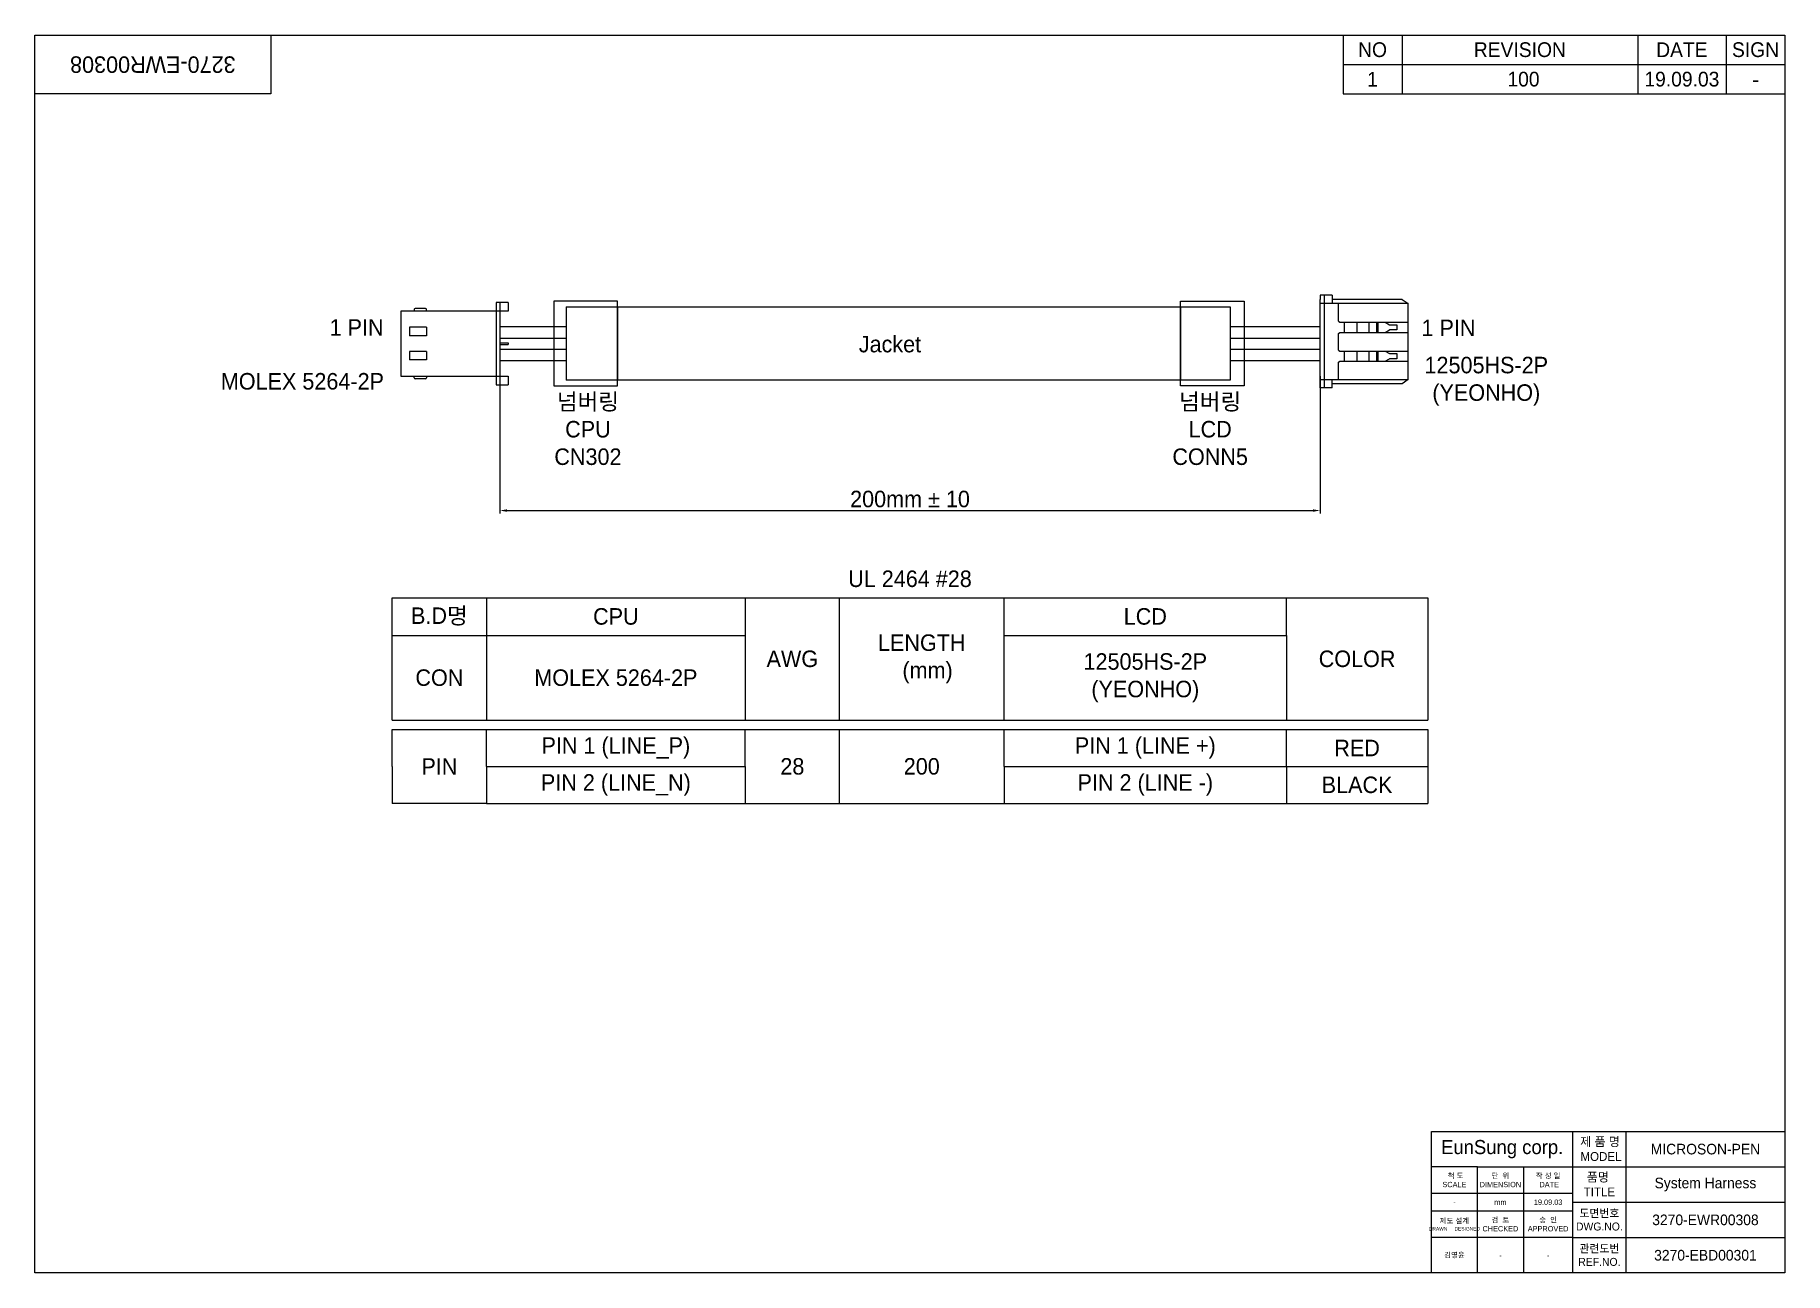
# Model space of a CAD drawing. Header units: millimetres. Extents: x 0 to 2432, y -887 to 868.
# Drawn here: x 1838 to 2432, y 2 to 422 of the extents above; entities that cross this region are included whole.
import ezdxf

# ---------------------------------------------------------------- set-up
doc = ezdxf.new("R2010")
doc.units = ezdxf.units.MM
doc.layers.add('0 @ 1', color=7, linetype='Continuous')
doc.styles.get("Standard").update_dxf_attribs({"font": 'arial.ttf'})
doc.styles.add('주석', font='gulim.ttc')
doc.dimstyles.new('ISO-25$0', dxfattribs={"dimtxt": 2.5, "dimasz": 2.5, "dimexe": 1, "dimexo": 1, "dimgap": 1, "dimtad": 1, "dimdec": 4, "dimdsep": 46, "dimtxsty": 'Standard', "dimcen": 2.5, "dimadec": 0, "dimazin": 2, "dimtfac": 1, "dimtdec": 4, "dimtmove": 0, "dimatfit": 3, "dimfxl": 0, "dimarcsym": 0})

msp = doc.modelspace()

# ---------------------------------------------------------------- texts
at = {"insert": (1878.3878, 412.16704), "char_height": 5.6, "width": 80, "attachment_point": 5, "rotation": 180, "style": '주석'}
msp.add_mtext('3270-EWR00308', dxfattribs=at)
at = {"attachment_point": 5, "style": '주석'}
for s, insert, char_height, width in [('{100}', (2343.61799, 407.16704), 5, 30), ('B.D명', (1975.64773, 224.87814), 5.6, 31.9480142), ('CPU', (2035.55026, 224.87814), 5.6, 87.8570392), ('LCD', (2215.25784, 224.87814), 5.6, 95.8440427), ('LENGTH\\P{\\fGulim|b0|i0|c129|p50;\\W1.93502; }(mm)', (2139.38131, 210.50154), 5.6, 55.9090249), ('AWG', (2095.45279, 210.50154), 5.6, 31.9480142), ('12505HS-2P\\P(YEONHO)', (2215.25784, 204.11194), 5.6, 95.8440427), ('COLOR', (2287.14087, 210.50154), 5.6, 47.9220214), ('CON', (1975.64773, 204.11194), 5.6, 31.9480142), ('MOLEX 5264-2P', (2035.55026, 204.11194), 5.6, 87.8570392), ('PIN 1 (LINE_P)', (2035.55026, 180.27754), 5.6, 87.8570392), ('RED', (2287.14087, 180.27754), 5.6, 47.9220214), ('PIN 2 (LINE_N)', (2035.55026, 167.75157), 5.6, 87.8570392), ('BLACK', (2287.14087, 167.75157), 5.6, 47.9220214), ('{\\fGulim|b0|i0|c129|p50;\\W0.30066; }제 품 명  \\P MODEL', (2369.3878, 44.16704), 3, 18), ('EunSung corp.', (2336.3878, 44.16704), 4.7922, 48), ('MICROSON-PEN', (2405.3878, 44.16704), 3.6, 54), ('{\\fGulim|b0|i0|c129|p50;\\W1.07709; }척 도 \\PSCALE', (2320.1878, 33.66704), 1.8, 15.6), ('{단  위\\PDIMENSION}', (2335.7878, 33.66704), 1.8, 15.6), ('작 성 일\\P{\\fGulim|b0|i0|c129|p50;\\W1.15198; }DATE', (2351.9878, 33.66704), 1.8, 16.8), ('{품명 \\W0.94493; \\W1;TITLE}', (2369.3878, 32.16704), 3, 18), ('System Harness', (2405.3878, 32.16704), 3.6, 54), ('-', (2320.1878, 26.16704), 1.8, 15.6), ('mm', (2335.7878, 26.16704), 1.8, 15.6), ('{19.09.03}', (2351.9878, 26.16704), 1.8, 16.8), ('도면번호 DWG.NO.', (2369.3878, 20.16704), 2.7, 18), ('{제도 설계\\P\\H0.66667x;DRAWN\\H1.49999x;\\W3.72022; \\H0.66667x;\\W1;DESIGNED}', (2320.1878, 18.66704), 1.8, 15.6), ('{검  토\\PCHECKED}', (2335.7878, 18.66704), 1.8, 15.6), ('{승  인\\PAPPROVED}', (2351.9878, 18.66704), 1.8, 16.8), ('3270-EWR00308', (2405.3878, 20.16704), 3.6, 54), ('관련도번\\PREF.NO.', (2369.3878, 8.16704), 2.7, 18), ('김영윤', (2320.1878, 8.16704), 1.8, 15.6), ('-', (2335.7878, 8.16704), 1.8, 15.6), ('-', (2351.9878, 8.16704), 1.8, 16.8), ('{3270-EBD00301}', (2405.3878, 8.16704), 3.6, 54)]:
    msp.add_mtext(s, dxfattribs=dict(at, insert=insert, char_height=char_height, width=width))
at = {"layer": '0 @ 1', "style": '주석'}
for s, insert, char_height, width, attachment_point in [('NO', (2292.3878, 417.16704), 5, 20, 5), ('REVISION', (2342.3878, 417.16704), 5, 80, 5), ('DATE', (2397.3878, 417.16704), 5, 30, 5), ('SIGN', (2422.3878, 417.16704), 5, 20, 5), ('1', (2292.3878, 407.16704), 5, 20, 5), ('{19.09.03}', (2397.3878, 407.16704), 5, 30, 5), ('-', (2422.3878, 407.16704), 5.6, 20, 5), ('1 PIN', (1956.70382, 325.75827), 5.6, 35.8666684, 3), ('1 PIN', (2327.32514, 325.60863), 5.6, 35.8666684, 3), ('Jacket', (2128.5856, 317.26837), 5.6, 351.4281566, 5), ('12505HS-2P\\P(YEONHO)', (2330.99415, 304.68468), 5.6, 79.0201988, 5), ('MOLEX 5264-2P', (1929.15375, 304.65514), 5.6, 69.4203014, 5), ('넘버링\\PCPU\\PCN302', (2026.06809, 288.39718), 5.6, 30, 5), ('넘버링\\PLCD\\PCONN5', (2237.26805, 288.39718), 5.6, 30, 5), ('UL 2464 #28', (2135.3878, 237.65735), 5.6, 351.4281566, 5), ('PIN 1 (LINE +)', (2215.25784, 180.27754), 5.6, 95.8440427, 5), ('PIN', (1975.64773, 174.01456), 5.6, 31.9480142, 5), ('28', (2095.45279, 174.01456), 5.6, 31.9480142, 5), ('200', (2139.38131, 174.01456), 5.6, 55.9090249, 5), ('PIN 2 (LINE -)', (2215.25784, 167.75157), 5.6, 95.8440427, 5)]:
    msp.add_mtext(s, dxfattribs=dict(at, insert=insert, char_height=char_height, width=width, attachment_point=attachment_point))

# ---------------------------------------------------------------- blocks, each defined once
blk = doc.blocks.new('*D27')
at = {"color": 0, "lineweight": -2}
for p, q in [((1996.13, 305.02), (1996.13, 259.84)), ((2274.64, 306.43), (2274.64, 259.84)), ((1998.63, 260.84), (2272.14, 260.84))]:
    blk.add_line(p, q, dxfattribs=at)
at = {"color": 0}
for points in [[(1998.63, 261.26), (1998.63, 260.42), (1996.13, 260.84)], [(2272.14, 260.42), (2272.14, 261.26), (2274.64, 260.84)]]:
    blk.add_solid(points, dxfattribs=at)
at = {"layer": 'Defpoints', "color": 0}
for p in [(1996.13, 306.02), (2274.64, 307.43), (2274.64, 260.84)]:
    blk.add_point(p, dxfattribs=at)
at = {"color": 0, "insert": (2135.39, 264.72), "char_height": 2.5, "attachment_point": 5, "style": '주석'}
blk.add_mtext('{\\H2.24x;200mm ± 10}', dxfattribs=at)

# ---------------------------------------------------------------- dimensions: what is measured, and where the dimension line sits
dim = msp.add_linear_dim(base=(2274.64358, 260.83945), p1=(1996.13203, 306.02242), p2=(2274.64358, 307.43239), text='{\\H2.24x;200mm ± 10}', dimstyle='ISO-25$0', override={"dimtxsty": '주석'})
dim.commit()
dim.dimension.update_dxf_attribs({"geometry": '*D27', "text_midpoint": (2135.3878, 264.71505)})

# ---------------------------------------------------------------- linework, layer by layer
for p, q in [((1838.3878, 422.16704), (2432.3878, 422.16704)), ((1838.3878, 2.16704), (1838.3878, 422.16704)), ((1918.3878, 422.16704), (1918.3878, 402.16704)), ((2282.3878, 422.16704), (2282.3878, 402.16704)), ((2302.3878, 422.16704), (2302.3878, 402.16704)), ((2382.3878, 422.16704), (2382.3878, 402.16704)), ((2412.3878, 422.16704), (2412.3878, 402.16704)), ((2432.3878, 422.16704), (2432.3878, 2.16704)), ((2282.3878, 412.16704), (2432.3878, 412.16704)), ((1918.3878, 402.16704), (1838.3878, 402.16704)), ((2282.3878, 402.16704), (2432.3878, 402.16704)), ((2278.69451, 333.88899), (2274.64358, 333.88899)), ((2274.64358, 333.88899), (2274.64358, 332.47046)), ((2276.03247, 302.48085), (2276.03247, 333.88899)), ((2278.69451, 333.88899), (2278.69451, 331.0237)), ((1962.56719, 328.52888), (1962.56719, 306.42241)), ((1999.02555, 328.52888), (1962.56719, 328.52888)), ((1967.09598, 329.10758), (1967.09598, 328.52888)), ((1970.9584, 329.39694), (1967.38533, 329.39694)), ((1971.24775, 328.52888), (1971.24775, 329.10758)), ((1999.02555, 331.4224), (1994.97462, 331.4224)), ((1994.97462, 331.4224), (1994.97462, 303.52891)), ((1996.13203, 331.4224), (1996.13203, 303.52891)), ((1999.02555, 331.4224), (1999.02555, 328.52888)), ((2018.69256, 329.92889), (2018.69256, 305.02242)), ((2018.69256, 329.92889), (2244.05312, 329.92889)), ((2036.13203, 329.92889), (2036.13203, 305.02242)), ((2227.20412, 329.92889), (2227.20412, 305.02242)), ((2244.05312, 329.92889), (2244.05312, 305.02242)), ((2274.64358, 302.48085), (2274.64358, 332.47046)), ((2278.69451, 331.0237), (2274.64358, 331.0237)), ((2302.40593, 332.47046), (2278.69451, 332.47046)), ((2304.50471, 331.0237), (2278.69451, 331.0237)), ((2304.50471, 305.34614), (2304.50471, 331.05193)), ((1965.46071, 323.00226), (1965.46071, 320.10874)), ((1971.24775, 323.00226), (1965.46071, 323.00226)), ((1971.24775, 323.00226), (1971.24775, 320.10874)), ((1996.13203, 323.23565), (2018.69256, 323.23565)), ((2244.05312, 323.23565), (2274.64358, 323.23565)), ((2282.90731, 321.26025), (2282.90731, 324.73248)), ((2282.90731, 324.73248), (2304.50471, 324.73248)), ((2282.90731, 321.26025), (2304.50471, 321.26025)), ((1971.24775, 320.10874), (1965.46071, 320.10874)), ((1965.46071, 314.84253), (1965.46071, 311.94901)), ((1971.24775, 314.84253), (1965.46071, 314.84253)), ((1971.24775, 314.84253), (1971.24775, 311.94901)), ((1996.13203, 319.34213), (2018.69256, 319.34213)), ((1996.13203, 317.72888), (1999.02555, 317.72888)), ((1996.13203, 317.15017), (1999.02555, 317.15017)), ((1996.13203, 315.60917), (2018.69256, 315.60917)), ((1999.02555, 317.72888), (1999.02555, 317.15017)), ((1999.02555, 317.72888), (1999.02555, 317.15017)), ((2244.05312, 319.34213), (2274.64358, 319.34213)), ((2244.05312, 315.60917), (2274.64358, 315.60917)), ((2282.90731, 311.46858), (2282.90731, 314.9408)), ((2282.90731, 314.9408), (2304.50471, 314.9408)), ((1971.24775, 311.94901), (1965.46071, 311.94901)), ((1996.13203, 311.71565), (2018.69256, 311.71565)), ((2244.05312, 311.71565), (2274.64358, 311.71565)), ((2282.90731, 311.46858), (2304.50471, 311.46858)), ((1962.56719, 306.42241), (1999.02552, 306.42241)), ((1967.09598, 305.8437), (1967.09598, 306.42241)), ((1970.9584, 305.55435), (1967.38533, 305.55435)), ((1971.24775, 306.42241), (1971.24775, 305.8437)), ((1994.97462, 303.52891), (1999.02552, 303.52891)), ((1999.02552, 306.42241), (1999.02552, 303.52891)), ((2244.05312, 305.02242), (2018.69256, 305.02242)), ((2274.64358, 305.34614), (2304.50471, 305.34614)), ((2278.69451, 302.48085), (2278.69451, 305.34614)), ((2278.69451, 302.48085), (2274.64358, 302.48085)), ((1959.67373, 231.26775), (2311.10188, 231.26775)), ((1959.67373, 189.73533), (1959.67373, 231.26775)), ((1991.62174, 231.26775), (1991.62174, 189.73533)), ((2079.47878, 231.26775), (2079.47878, 189.73533)), ((2111.42679, 189.73533), (2111.42679, 231.26775)), ((2167.33582, 189.73533), (2167.33582, 231.26775)), ((2263.17986, 218.48854), (2263.17986, 231.26775)), ((2311.10188, 231.26775), (2311.10188, 189.73533)), ((1959.67373, 218.48854), (2079.47878, 218.48854)), ((2167.33582, 218.48854), (2263.17986, 218.48854)), ((2263.17986, 218.48854), (2263.17986, 189.73533)), ((1959.67373, 189.73533), (2311.10188, 189.73533)), ((1959.67373, 186.54053), (2311.10188, 186.54053)), ((1959.67373, 174.01456), (1959.67373, 186.54053)), ((1991.62174, 174.01456), (1991.62174, 186.54053)), ((2079.47878, 174.01456), (2079.47878, 186.54053)), ((2111.42679, 161.48858), (2111.42679, 186.54053)), ((2167.33582, 174.01456), (2167.33582, 186.54053)), ((2263.17986, 174.01456), (2263.17986, 186.54053)), ((2311.10188, 186.54053), (2311.10188, 174.01456)), ((1959.67373, 174.01456), (1959.67373, 161.48858)), ((1991.62174, 174.01456), (2079.47878, 174.01456)), ((1991.62174, 174.01456), (1991.62174, 161.48858)), ((2079.47878, 174.01456), (2079.47878, 161.48858)), ((2167.33582, 174.01456), (2263.17986, 174.01456)), ((2167.33582, 174.01456), (2167.33582, 161.48858)), ((2263.17986, 174.01456), (2263.17986, 161.48858)), ((2263.17986, 174.01456), (2311.10188, 174.01456)), ((2311.10188, 174.01456), (2311.10188, 161.48858)), ((1991.62174, 161.48858), (1959.67373, 161.48858)), ((1991.62174, 161.48858), (2079.47878, 161.48858)), ((1991.62174, 161.48858), (1991.62174, 161.48858)), ((1991.62174, 161.48858), (1991.62174, 161.48858)), ((2079.47878, 161.48858), (2111.42679, 161.48858)), ((2111.42679, 161.48858), (2167.33582, 161.48858)), ((2167.33582, 161.48858), (2263.17986, 161.48858)), ((2263.17986, 161.48858), (2311.10188, 161.48858)), ((2312.3878, 2.16704), (2312.3878, 50.16704)), ((2312.3878, 50.16704), (2432.3878, 50.16704)), ((2360.3878, 2.16704), (2360.3878, 50.16704)), ((2360.3878, 50.16704), (2378.3878, 50.16704)), ((2378.3878, 50.16704), (2378.3878, 2.16704)), ((2327.9878, 38.16704), (2312.3878, 38.16704)), ((2327.9878, 2.16704), (2327.9878, 38.16704)), ((2327.9878, 38.16704), (2343.5878, 38.16704)), ((2343.5878, 38.16704), (2343.5878, 2.16704)), ((2343.5878, 38.16704), (2360.3878, 38.16704)), ((2360.3878, 38.16704), (2378.3878, 38.16704)), ((2378.3878, 38.16704), (2432.3878, 38.16704)), ((2360.3878, 29.16704), (2312.3878, 29.16704)), ((2360.3878, 26.16704), (2432.3878, 26.16704)), ((2360.3878, 23.16704), (2312.3878, 23.16704)), ((2360.3878, 14.16704), (2312.3878, 14.16704)), ((2360.3878, 14.16704), (2432.3878, 14.16704)), ((2432.3878, 2.16704), (1838.3878, 2.16704))]:
    msp.add_line(p, q)
at = {"linetype": 'Continuous'}
for p, q in [((2280.79083, 325.07644), (2280.79083, 331.0237)), ((2302.40593, 332.47046), (2304.50471, 331.0237)), ((2280.79083, 325.07644), (2281.33097, 324.73902)), ((2280.79083, 320.91629), (2281.33097, 321.25371)), ((2280.79083, 315.28477), (2280.79083, 320.91629)), ((2281.33097, 324.73902), (2282.90731, 324.73248)), ((2281.33097, 321.25371), (2282.90731, 321.26025)), ((2287.06425, 324.73248), (2287.06425, 321.26025)), ((2291.15615, 324.73248), (2291.15615, 321.26025)), ((2293.70601, 324.73248), (2293.70601, 321.26025)), ((2294.14092, 324.73248), (2294.14092, 321.26025)), ((2296.67663, 324.73248), (2298.15907, 323.86442)), ((2296.67663, 321.26025), (2298.15907, 322.1305)), ((2298.15907, 323.86442), (2300.66437, 323.86442)), ((2300.66437, 322.1305), (2298.15907, 322.1305)), ((2300.66437, 323.86442), (2300.66437, 322.1305)), ((2280.79083, 315.28477), (2281.33097, 314.94735)), ((2281.33097, 314.94735), (2282.90731, 314.9408)), ((2287.06425, 314.9408), (2287.06425, 311.46858)), ((2291.15615, 314.9408), (2291.15615, 311.46858)), ((2293.70601, 314.9408), (2293.70601, 311.46858)), ((2294.14092, 314.9408), (2294.14092, 311.46858)), ((2296.67663, 314.9408), (2298.15907, 314.07275)), ((2280.79083, 311.12461), (2281.33097, 311.46204)), ((2280.79083, 305.34614), (2280.79083, 311.12461)), ((2281.33097, 311.46204), (2282.90731, 311.46858)), ((2296.67663, 311.46858), (2298.15907, 312.33883)), ((2298.15907, 314.07275), (2300.66437, 314.07275)), ((2300.66437, 312.33883), (2298.15907, 312.33883)), ((2300.66437, 314.07275), (2300.66437, 312.33883)), ((2278.69451, 303.92761), (2302.40593, 303.92761)), ((2302.40593, 303.92761), (2304.50471, 305.37437))]:
    msp.add_line(p, q, dxfattribs=at)
for points in [[(2014.49452, 331.86894), (2014.49452, 303.20251), (2036.15681, 303.20251), (2036.15681, 331.86894)], [(2248.84162, 331.86894), (2248.84162, 303.20251), (2227.17933, 303.20251), (2227.17933, 331.86894)]]:
    msp.add_lwpolyline(points, close=True)
for centre, start, end in [((1967.38533, 329.10758), 90, 180), ((1970.9584, 329.10758), 0, 90), ((1967.38533, 305.8437), 180, 270), ((1970.9584, 305.8437), 270, 0)]:
    msp.add_arc(centre, 0.28935, start, end)

msp.set_redraw_order([(e.dxf.handle, doc.entitydb.next_handle()) for e in msp.query("TEXT MTEXT ATTDEF DIMENSION ARC_DIMENSION")])  # texts and dimensions are drawn at this point

doc.saveas('drawing.dxf')
